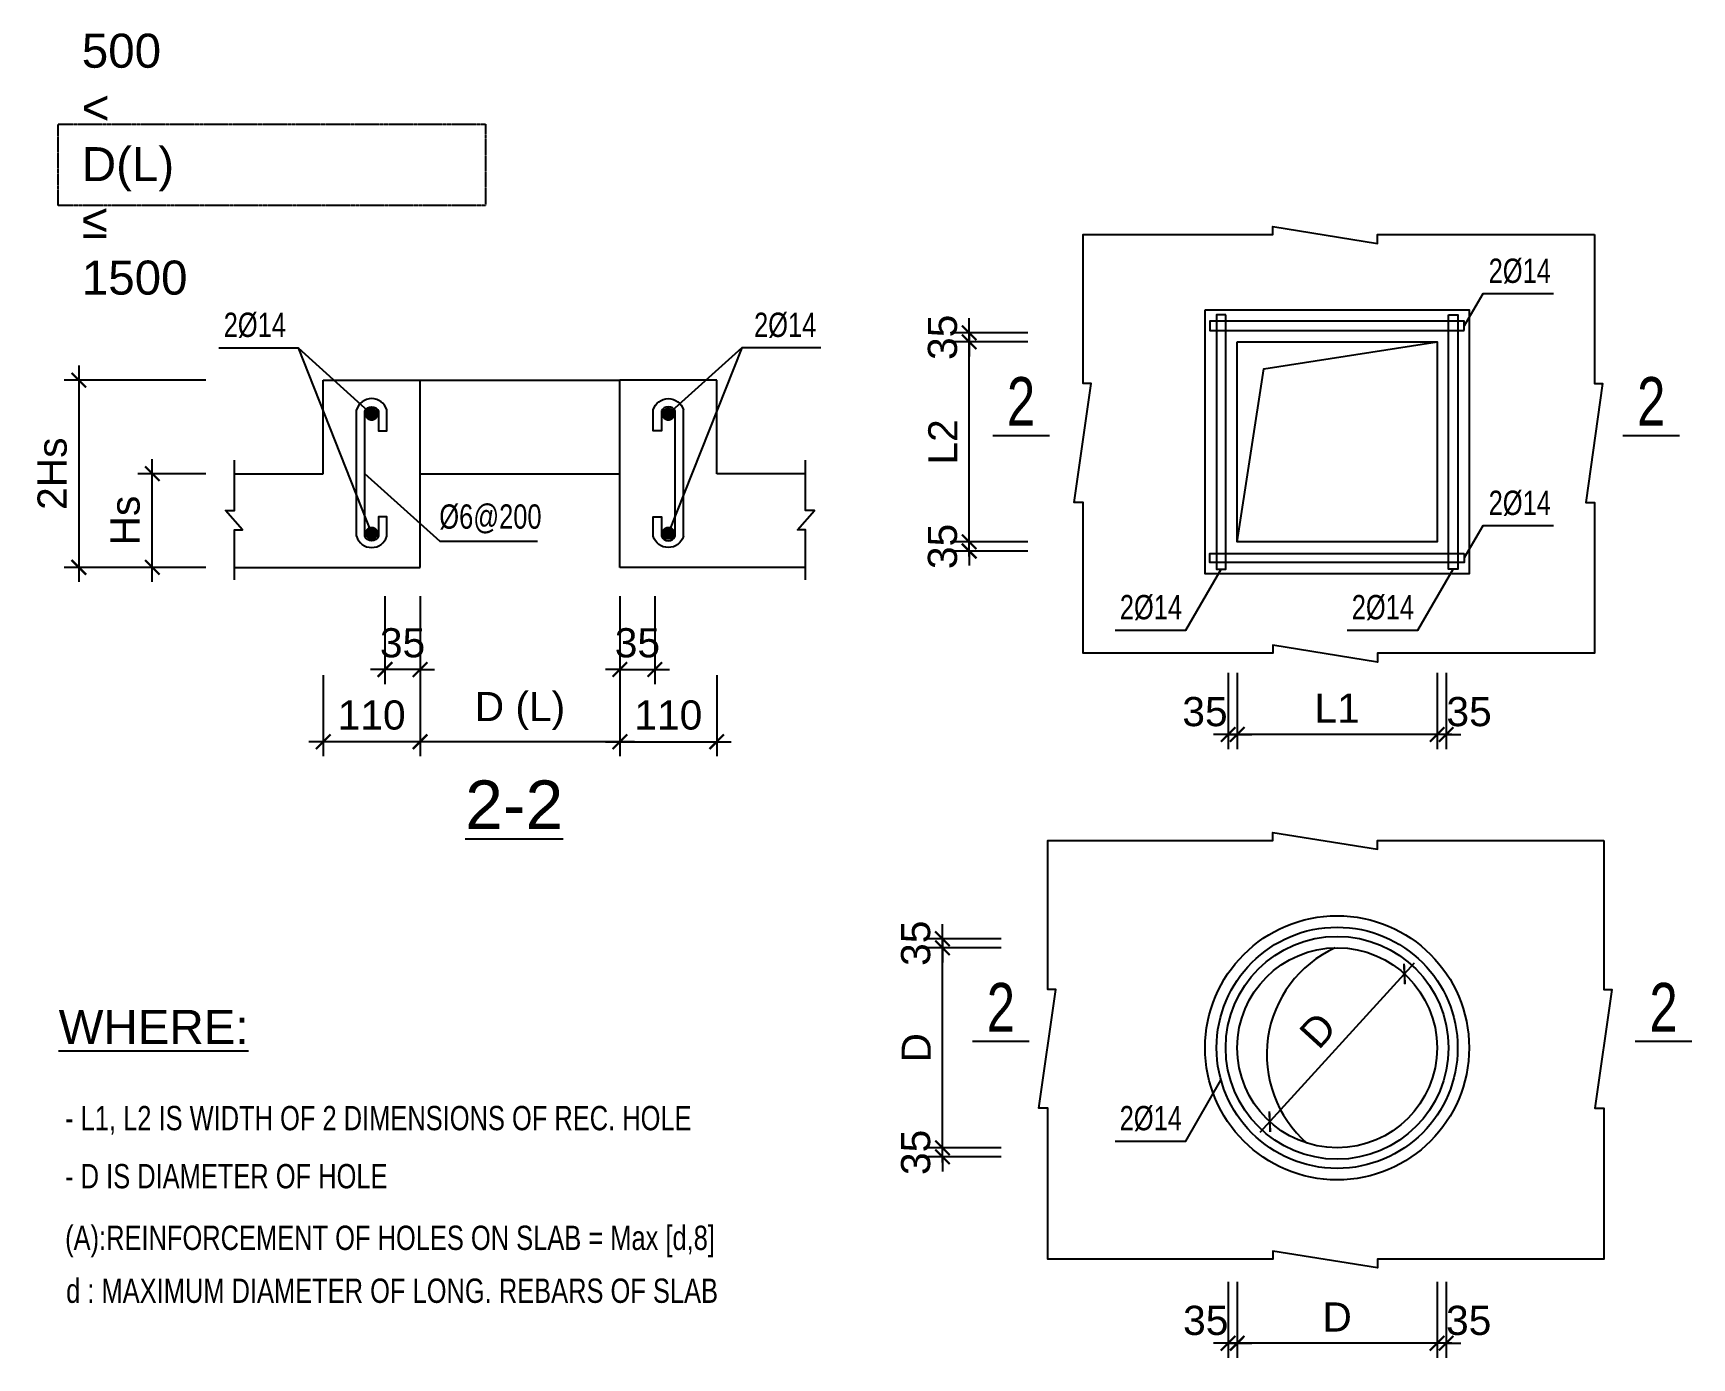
# Model space of a CAD drawing. Header units: millimetres. Extents: x -241424 to 696054, y -125618 to 93710.
# Drawn here: x 161008 to 178078, y -86879 to -73254 of the extents above; entities that cross this region are included whole.
import ezdxf
from ezdxf.enums import TextEntityAlignment as Align

# ---------------------------------------------------------------- set-up
doc = ezdxf.new("R2010")
doc.units = ezdxf.units.MM
doc.header["$LTSCALE"] = 7
doc.header["$PDMODE"] = 3
doc.linetypes.add('HIDDEN', pattern=[0.375, 0.25, -0.125])
doc.layers.get('0').update_dxf_attribs({"linetype": 'CONTINUOUS'})
doc.layers.get('Defpoints').update_dxf_attribs({"color": 6, "linetype": 'CONTINUOUS'})
for name, color, linetype in [('CDC_02_DIM', 1, 'CONTINUOUS'), ('CDC_03_BORDER', 3, 'CONTINUOUS'), ('CDC_04_HIDDEN', 8, 'HIDDEN'), ('CDC_05_STEEL', 4, 'CONTINUOUS'), ('CDC_06_TEXT', 2, 'CONTINUOUS'), ('CDC_11_NOTE', 8, 'CONTINUOUS')]:
    doc.layers.add(name, color=color, linetype=linetype)
doc.styles.add('ARIAL', font='arial.ttf')
doc.dimstyles.new('DIM1-25', dxfattribs={"dimscale": 1.2, "dimtxt": 250, "dimasz": 125, "dimexe": 125, "dimexo": 0.06, "dimgap": 100, "dimtad": 1, "dimdec": 0, "dimzin": 0, "dimdsep": 46, "dimtxsty": 'ARIAL', "dimblk": 'ARCHTICK', "dimcen": 100, "dimdle": 125, "dimclrd": 256, "dimclre": 1, "dimclrt": 2, "dimadec": 0, "dimazin": 0, "dimtfac": 1, "dimtdec": 0, "dimtix": 1, "dimtmove": 2, "dimatfit": 0, "dimfxl": 1, "dimtolj": 1, "dimtzin": 0, "dimarcsym": 0})

msp = doc.modelspace()

# ---------------------------------------------------------------- texts
at = {"layer": 'CDC_06_TEXT', "style": 'ARIAL', "width": 0.75}
for s, p in [('2%%C14', (176307.8, -75696.9)), ('2%%C14', (163289.4, -76252.8)), ('2%%C14', (168747.5, -76252.8)), ('2%%C14', (176307.8, -78083.9)), ('%%C6@200', (165714.4, -78244)), ('2%%C14', (172511.9, -79156.9)), ('2%%C14', (174898.9, -79156.9)), ('2%%C14', (172510.3, -84413.2))]:
    msp.add_text(s, height=250, dxfattribs=at).set_placement(p, align=Align.MIDDLE)
for p in [(171175.2, -77291), (177660.7, -77291), (170967.8, -83523.3), (177787.3, -83523.3)]:
    msp.add_text('%%U 2 ', height=500, dxfattribs=at).set_placement(p, align=Align.CENTER)
at = {"layer": 'CDC_06_TEXT', "style": 'ARIAL'}
msp.add_text('%%U2-2', height=500, dxfattribs=at).set_placement((165958.9, -81186), align=Align.MIDDLE)
at = {"layer": 'CDC_06_TEXT', "style": 'ARIAL', "width": 0.75}
for s, p in [('- L1, L2 IS WIDTH OF 2 DIMENSIONS OF REC. HOLE', (161337.3, -84413.2)), ('- D IS DIAMETER OF HOLE', (161337.3, -85010.5))]:
    msp.add_text(s, height=250, dxfattribs=at).set_placement(p, align=Align.MIDDLE_LEFT)
for s, p in [('(A):REINFORCEMENT OF HOLES ON SLAB = Max [d,8]', (161337.3, -85769.7)), ('d : MAXIMUM DIAMETER OF LONG. REBARS OF SLAB', (161347.7, -86313.9))]:
    msp.add_text(s, height=250, dxfattribs=at).set_placement(p)
at = {"layer": 'CDC_06_TEXT', "char_height": 350, "width": 0.85, "style": 'ARIAL'}
for s, insert, attachment_point in [('500 < D(L) ≤ 1500', (161509, -74603.2), 4), ('{\\LWHERE:}', (161270.5, -83300.3), 1)]:
    msp.add_mtext(s, dxfattribs=dict(at, insert=insert, attachment_point=attachment_point))

# ---------------------------------------------------------------- blocks, each defined once
blk = doc.blocks.new('_ArchTick')
at = {"color": 0, "linetype": 'ByBlock', "const_width": 0.15}
blk.add_lwpolyline([(-0.5, -0.5), (0.5, 0.5)], dxfattribs=at)
blk = doc.blocks.new('*D434')
at = {"layer": 'CDC_02_DIM', "color": 1, "lineweight": -2, "transparency": 16777216}
for p, q in [((164990, -79857), (164990, -80692)), ((167047, -79857), (167047, -80692))]:
    blk.add_line(p, q, dxfattribs=at)
at = {"layer": 'CDC_02_DIM', "lineweight": -2, "transparency": 16777216}
blk.add_line((167197, -80542), (164840, -80542), dxfattribs=at)
at = {"layer": 'Defpoints', "color": 0, "transparency": 16777216}
for p in [(164990, -79857), (167047, -79857), (164990, -80542)]:
    blk.add_point(p, dxfattribs=at)
at = {"layer": 'CDC_02_DIM', "lineweight": -2, "transparency": 16777216, "xscale": 150, "yscale": 150, "zscale": 150, "rotation": 180}
blk.add_blockref('_ArchTick', (164990, -80542), dxfattribs=at)
at = {"layer": 'CDC_02_DIM', "lineweight": -2, "transparency": 16777216, "xscale": 150, "yscale": 150, "zscale": 150}
blk.add_blockref('_ArchTick', (167047, -80542), dxfattribs=at)
at = {"layer": 'CDC_02_DIM', "color": 2, "transparency": 16777216, "insert": (166018, -80225), "char_height": 300, "attachment_point": 5, "style": 'ARIAL'}
blk.add_mtext('\\A1;D (L)', dxfattribs=at)
blk = doc.blocks.new('*D419')
at = {"layer": 'CDC_02_DIM', "color": 1, "lineweight": -2, "transparency": 16777216}
for p, q in [((175457, -86096), (175457, -86879)), ((175550, -86096), (175550, -86879))]:
    blk.add_line(p, q, dxfattribs=at)
at = {"layer": 'CDC_02_DIM', "lineweight": -2, "transparency": 16777216}
for p, q in [((175457, -86729), (175307, -86729)), ((175550, -86729), (175457, -86729)), ((175550, -86729), (175700, -86729))]:
    blk.add_line(p, q, dxfattribs=at)
at = {"layer": 'Defpoints', "color": 0, "transparency": 16777216}
for p in [(175457, -86096), (175550, -86096), (175457, -86729)]:
    blk.add_point(p, dxfattribs=at)
at = {"layer": 'CDC_02_DIM', "lineweight": -2, "transparency": 16777216, "xscale": 150, "yscale": 150, "zscale": 150}
blk.add_blockref('_ArchTick', (175457, -86729), dxfattribs=at)
at = {"layer": 'CDC_02_DIM', "lineweight": -2, "transparency": 16777216, "xscale": 150, "yscale": 150, "zscale": 150, "rotation": 180}
blk.add_blockref('_ArchTick', (175550, -86729), dxfattribs=at)
at = {"layer": 'CDC_02_DIM', "color": 2, "transparency": 16777216, "insert": (175782, -86496), "char_height": 300, "attachment_point": 5, "style": 'ARIAL'}
blk.add_mtext('\\A1;35', dxfattribs=at)
blk = doc.blocks.new('*D420')
at = {"layer": 'CDC_02_DIM', "color": 1, "lineweight": -2, "transparency": 16777216}
for p, q in [((173400, -79834), (173400, -80617)), ((175457, -79834), (175457, -80617))]:
    blk.add_line(p, q, dxfattribs=at)
at = {"layer": 'CDC_02_DIM', "lineweight": -2, "transparency": 16777216}
blk.add_line((175607, -80467), (173250, -80467), dxfattribs=at)
at = {"layer": 'Defpoints', "color": 0, "transparency": 16777216}
for p in [(173400, -79834), (175457, -79834), (173400, -80467)]:
    blk.add_point(p, dxfattribs=at)
at = {"layer": 'CDC_02_DIM', "lineweight": -2, "transparency": 16777216, "xscale": 150, "yscale": 150, "zscale": 150, "rotation": 180}
blk.add_blockref('_ArchTick', (173400, -80467), dxfattribs=at)
at = {"layer": 'CDC_02_DIM', "lineweight": -2, "transparency": 16777216, "xscale": 150, "yscale": 150, "zscale": 150}
blk.add_blockref('_ArchTick', (175457, -80467), dxfattribs=at)
at = {"layer": 'CDC_02_DIM', "color": 2, "transparency": 16777216, "insert": (174428, -80196), "char_height": 300, "attachment_point": 5, "style": 'ARIAL'}
blk.add_mtext('\\A1;L1', dxfattribs=at)
blk = doc.blocks.new('*D421')
at = {"layer": 'CDC_02_DIM', "color": 1, "lineweight": -2, "transparency": 16777216}
for p, q in [((173306, -79834), (173306, -80617)), ((173400, -79834), (173400, -80617))]:
    blk.add_line(p, q, dxfattribs=at)
at = {"layer": 'CDC_02_DIM', "lineweight": -2, "transparency": 16777216}
for p, q in [((173306, -80467), (173156, -80467)), ((173306, -80467), (173400, -80467)), ((173400, -80467), (173550, -80467))]:
    blk.add_line(p, q, dxfattribs=at)
at = {"layer": 'Defpoints', "color": 0, "transparency": 16777216}
for p in [(173306, -79834), (173400, -79834), (173400, -80467)]:
    blk.add_point(p, dxfattribs=at)
at = {"layer": 'CDC_02_DIM', "lineweight": -2, "transparency": 16777216, "xscale": 150, "yscale": 150, "zscale": 150}
blk.add_blockref('_ArchTick', (173306, -80467), dxfattribs=at)
at = {"layer": 'CDC_02_DIM', "lineweight": -2, "transparency": 16777216, "xscale": 150, "yscale": 150, "zscale": 150, "rotation": 180}
blk.add_blockref('_ArchTick', (173400, -80467), dxfattribs=at)
at = {"layer": 'CDC_02_DIM', "color": 2, "transparency": 16777216, "insert": (173068, -80234), "char_height": 300, "attachment_point": 5, "style": 'ARIAL'}
blk.add_mtext('\\A1;35', dxfattribs=at)
blk = doc.blocks.new('*D422')
at = {"layer": 'CDC_02_DIM', "color": 1, "lineweight": -2, "transparency": 16777216}
for p, q in [((175457, -79834), (175457, -80617)), ((175550, -79834), (175550, -80617))]:
    blk.add_line(p, q, dxfattribs=at)
at = {"layer": 'CDC_02_DIM', "lineweight": -2, "transparency": 16777216}
for p, q in [((175457, -80467), (175307, -80467)), ((175550, -80467), (175457, -80467)), ((175550, -80467), (175700, -80467))]:
    blk.add_line(p, q, dxfattribs=at)
at = {"layer": 'Defpoints', "color": 0, "transparency": 16777216}
for p in [(175457, -79834), (175550, -79834), (175457, -80467)]:
    blk.add_point(p, dxfattribs=at)
at = {"layer": 'CDC_02_DIM', "lineweight": -2, "transparency": 16777216, "xscale": 150, "yscale": 150, "zscale": 150}
blk.add_blockref('_ArchTick', (175457, -80467), dxfattribs=at)
at = {"layer": 'CDC_02_DIM', "lineweight": -2, "transparency": 16777216, "xscale": 150, "yscale": 150, "zscale": 150, "rotation": 180}
blk.add_blockref('_ArchTick', (175550, -80467), dxfattribs=at)
at = {"layer": 'CDC_02_DIM', "color": 2, "transparency": 16777216, "insert": (175786, -80234), "char_height": 300, "attachment_point": 5, "style": 'ARIAL'}
blk.add_mtext('\\A1;35', dxfattribs=at)
blk = doc.blocks.new('*D423')
at = {"layer": 'CDC_02_DIM', "color": 1, "lineweight": -2, "transparency": 16777216}
for p, q in [((173400, -86096), (173400, -86879)), ((175457, -86096), (175457, -86879))]:
    blk.add_line(p, q, dxfattribs=at)
at = {"layer": 'CDC_02_DIM', "lineweight": -2, "transparency": 16777216}
blk.add_line((175607, -86729), (173250, -86729), dxfattribs=at)
at = {"layer": 'Defpoints', "color": 0, "transparency": 16777216}
for p in [(173400, -86096), (175457, -86096), (173400, -86729)]:
    blk.add_point(p, dxfattribs=at)
at = {"layer": 'CDC_02_DIM', "lineweight": -2, "transparency": 16777216, "xscale": 150, "yscale": 150, "zscale": 150, "rotation": 180}
blk.add_blockref('_ArchTick', (173400, -86729), dxfattribs=at)
at = {"layer": 'CDC_02_DIM', "lineweight": -2, "transparency": 16777216, "xscale": 150, "yscale": 150, "zscale": 150}
blk.add_blockref('_ArchTick', (175457, -86729), dxfattribs=at)
at = {"layer": 'CDC_02_DIM', "color": 2, "transparency": 16777216, "insert": (174428, -86459), "char_height": 300, "attachment_point": 5, "style": 'ARIAL'}
blk.add_mtext('\\A1;D', dxfattribs=at)
blk = doc.blocks.new('*D424')
at = {"layer": 'CDC_02_DIM', "color": 1, "lineweight": -2, "transparency": 16777216}
for p, q in [((173306, -86096), (173306, -86879)), ((173400, -86096), (173400, -86879))]:
    blk.add_line(p, q, dxfattribs=at)
at = {"layer": 'CDC_02_DIM', "lineweight": -2, "transparency": 16777216}
for p, q in [((173306, -86729), (173156, -86729)), ((173306, -86729), (173400, -86729)), ((173400, -86729), (173550, -86729))]:
    blk.add_line(p, q, dxfattribs=at)
at = {"layer": 'Defpoints', "color": 0, "transparency": 16777216}
for p in [(173306, -86096), (173400, -86096), (173400, -86729)]:
    blk.add_point(p, dxfattribs=at)
at = {"layer": 'CDC_02_DIM', "lineweight": -2, "transparency": 16777216, "xscale": 150, "yscale": 150, "zscale": 150}
blk.add_blockref('_ArchTick', (173306, -86729), dxfattribs=at)
at = {"layer": 'CDC_02_DIM', "lineweight": -2, "transparency": 16777216, "xscale": 150, "yscale": 150, "zscale": 150, "rotation": 180}
blk.add_blockref('_ArchTick', (173400, -86729), dxfattribs=at)
at = {"layer": 'CDC_02_DIM', "color": 2, "transparency": 16777216, "insert": (173076, -86496), "char_height": 300, "attachment_point": 5, "style": 'ARIAL'}
blk.add_mtext('\\A1;35', dxfattribs=at)
blk = doc.blocks.new('*D425')
at = {"layer": 'CDC_02_DIM', "lineweight": -2, "transparency": 16777216}
blk.add_line((170641, -78636), (170641, -76279), dxfattribs=at)
at = {"layer": 'CDC_02_DIM', "color": 1, "lineweight": -2, "transparency": 16777216}
for p, q in [((171246, -76429), (170491, -76429)), ((171246, -78486), (170491, -78486))]:
    blk.add_line(p, q, dxfattribs=at)
at = {"layer": 'Defpoints', "color": 0, "transparency": 16777216}
for p in [(170641, -76429), (171246, -76429), (171246, -78486)]:
    blk.add_point(p, dxfattribs=at)
at = {"layer": 'CDC_02_DIM', "lineweight": -2, "transparency": 16777216, "xscale": 150, "yscale": 150, "zscale": 150}
for p, rotation in [((170641, -76429), 90), ((170641, -78486), 270)]:
    blk.add_blockref('_ArchTick', p, dxfattribs=dict(at, rotation=rotation))
at = {"layer": 'CDC_02_DIM', "color": 2, "transparency": 16777216, "insert": (170370, -77458), "char_height": 300, "attachment_point": 5, "rotation": 90, "style": 'ARIAL'}
blk.add_mtext('\\A1;L2', dxfattribs=at)
blk = doc.blocks.new('*D426')
at = {"layer": 'CDC_02_DIM', "lineweight": -2, "transparency": 16777216}
for p, q in [((170641, -78486), (170641, -78336)), ((170641, -78580), (170641, -78486)), ((170641, -78580), (170641, -78730))]:
    blk.add_line(p, q, dxfattribs=at)
at = {"layer": 'CDC_02_DIM', "color": 1, "lineweight": -2, "transparency": 16777216}
for p, q in [((171246, -78486), (170491, -78486)), ((171246, -78580), (170491, -78580))]:
    blk.add_line(p, q, dxfattribs=at)
at = {"layer": 'Defpoints', "color": 0, "transparency": 16777216}
for p in [(170641, -78486), (171246, -78486), (171246, -78580)]:
    blk.add_point(p, dxfattribs=at)
at = {"layer": 'CDC_02_DIM', "lineweight": -2, "transparency": 16777216, "xscale": 150, "yscale": 150, "zscale": 150}
for p, rotation in [((170641, -78486), 270), ((170641, -78580), 90)]:
    blk.add_blockref('_ArchTick', p, dxfattribs=dict(at, rotation=rotation))
at = {"layer": 'CDC_02_DIM', "color": 2, "transparency": 16777216, "insert": (170368, -78533), "char_height": 300, "attachment_point": 5, "rotation": 90, "style": 'ARIAL'}
blk.add_mtext('\\A1;35', dxfattribs=at)
blk = doc.blocks.new('*D427')
at = {"layer": 'CDC_02_DIM', "lineweight": -2, "transparency": 16777216}
for p, q in [((170641, -76336), (170641, -76186)), ((170641, -76336), (170641, -76429)), ((170641, -76429), (170641, -76579))]:
    blk.add_line(p, q, dxfattribs=at)
at = {"layer": 'CDC_02_DIM', "color": 1, "lineweight": -2, "transparency": 16777216}
for p, q in [((171246, -76336), (170491, -76336)), ((171246, -76429), (170491, -76429))]:
    blk.add_line(p, q, dxfattribs=at)
at = {"layer": 'Defpoints', "color": 0, "transparency": 16777216}
for p in [(170641, -76429), (171246, -76336), (171246, -76429)]:
    blk.add_point(p, dxfattribs=at)
at = {"layer": 'CDC_02_DIM', "lineweight": -2, "transparency": 16777216, "xscale": 150, "yscale": 150, "zscale": 150}
for p, rotation in [((170641, -76336), 270), ((170641, -76429), 90)]:
    blk.add_blockref('_ArchTick', p, dxfattribs=dict(at, rotation=rotation))
at = {"layer": 'CDC_02_DIM', "color": 2, "transparency": 16777216, "insert": (170368, -76382), "char_height": 300, "attachment_point": 5, "rotation": 90, "style": 'ARIAL'}
blk.add_mtext('\\A1;35', dxfattribs=at)
blk = doc.blocks.new('*D428')
at = {"layer": 'CDC_02_DIM', "lineweight": -2, "transparency": 16777216}
blk.add_line((170366, -84869), (170366, -82512), dxfattribs=at)
at = {"layer": 'CDC_02_DIM', "color": 1, "lineweight": -2, "transparency": 16777216}
for p, q in [((170971, -82662), (170216, -82662)), ((170971, -84719), (170216, -84719))]:
    blk.add_line(p, q, dxfattribs=at)
at = {"layer": 'Defpoints', "color": 0, "transparency": 16777216}
for p in [(170366, -82662), (170971, -82662), (170971, -84719)]:
    blk.add_point(p, dxfattribs=at)
at = {"layer": 'CDC_02_DIM', "lineweight": -2, "transparency": 16777216, "xscale": 150, "yscale": 150, "zscale": 150}
for p, rotation in [((170366, -82662), 90), ((170366, -84719), 270)]:
    blk.add_blockref('_ArchTick', p, dxfattribs=dict(at, rotation=rotation))
at = {"layer": 'CDC_02_DIM', "color": 2, "transparency": 16777216, "insert": (170096, -83690), "char_height": 300, "attachment_point": 5, "rotation": 90, "style": 'ARIAL'}
blk.add_mtext('\\A1;D', dxfattribs=at)
blk = doc.blocks.new('*D429')
at = {"layer": 'CDC_02_DIM', "lineweight": -2, "transparency": 16777216}
for p, q in [((170366, -84719), (170366, -84569)), ((170366, -84812), (170366, -84719)), ((170366, -84812), (170366, -84962))]:
    blk.add_line(p, q, dxfattribs=at)
at = {"layer": 'CDC_02_DIM', "color": 1, "lineweight": -2, "transparency": 16777216}
for p, q in [((170971, -84719), (170216, -84719)), ((170971, -84812), (170216, -84812))]:
    blk.add_line(p, q, dxfattribs=at)
at = {"layer": 'Defpoints', "color": 0, "transparency": 16777216}
for p in [(170366, -84719), (170971, -84719), (170971, -84812)]:
    blk.add_point(p, dxfattribs=at)
at = {"layer": 'CDC_02_DIM', "lineweight": -2, "transparency": 16777216, "xscale": 150, "yscale": 150, "zscale": 150}
for p, rotation in [((170366, -84719), 270), ((170366, -84812), 90)]:
    blk.add_blockref('_ArchTick', p, dxfattribs=dict(at, rotation=rotation))
at = {"layer": 'CDC_02_DIM', "color": 2, "transparency": 16777216, "insert": (170092, -84766), "char_height": 300, "attachment_point": 5, "rotation": 90, "style": 'ARIAL'}
blk.add_mtext('\\A1;35', dxfattribs=at)
blk = doc.blocks.new('*D430')
at = {"layer": 'CDC_02_DIM', "lineweight": -2, "transparency": 16777216}
for p, q in [((170366, -82568), (170366, -82418)), ((170366, -82568), (170366, -82662)), ((170366, -82662), (170366, -82812))]:
    blk.add_line(p, q, dxfattribs=at)
at = {"layer": 'CDC_02_DIM', "color": 1, "lineweight": -2, "transparency": 16777216}
for p, q in [((170971, -82568), (170216, -82568)), ((170971, -82662), (170216, -82662))]:
    blk.add_line(p, q, dxfattribs=at)
at = {"layer": 'Defpoints', "color": 0, "transparency": 16777216}
for p in [(170971, -82568), (170366, -82662), (170971, -82662)]:
    blk.add_point(p, dxfattribs=at)
at = {"layer": 'CDC_02_DIM', "lineweight": -2, "transparency": 16777216, "xscale": 150, "yscale": 150, "zscale": 150}
for p, rotation in [((170366, -82568), 270), ((170366, -82662), 90)]:
    blk.add_blockref('_ArchTick', p, dxfattribs=dict(at, rotation=rotation))
at = {"layer": 'CDC_02_DIM', "color": 2, "transparency": 16777216, "insert": (170092, -82615), "char_height": 300, "attachment_point": 5, "rotation": 90, "style": 'ARIAL'}
blk.add_mtext('\\A1;35', dxfattribs=at)
blk = doc.blocks.new('*D431')
at = {"layer": 'CDC_02_DIM', "lineweight": -2, "transparency": 16777216}
blk.add_line((175222, -82820), (173634, -84561), dxfattribs=at)
at = {"layer": 'Defpoints', "color": 0, "transparency": 16777216}
for p in [(175121, -82930), (173735, -84450)]:
    blk.add_point(p, dxfattribs=at)
at = {"layer": 'CDC_02_DIM', "lineweight": -2, "transparency": 16777216, "xscale": 150, "yscale": 150, "zscale": 150}
for p, rotation in [((175121, -82930), 47.62635497574242), ((173735, -84450), 227.6263549757424)]:
    blk.add_blockref('_ArchTick', p, dxfattribs=dict(at, rotation=rotation))
at = {"layer": 'CDC_02_DIM', "color": 2, "transparency": 16777216, "insert": (174229, -83508), "char_height": 300, "attachment_point": 5, "rotation": 47.6264, "style": 'ARIAL'}
blk.add_mtext('\\A1;D', dxfattribs=at)
blk = doc.blocks.new('*D402')
at = {"layer": 'CDC_02_DIM', "color": 1, "lineweight": -2, "transparency": 16777216}
for p, q in [((163994, -79857), (163994, -80692)), ((164990, -79857), (164990, -80692))]:
    blk.add_line(p, q, dxfattribs=at)
at = {"layer": 'CDC_02_DIM', "lineweight": -2, "transparency": 16777216}
blk.add_line((165140, -80542), (163844, -80542), dxfattribs=at)
at = {"layer": 'Defpoints', "color": 0, "transparency": 16777216}
for p in [(163994, -79857), (164990, -79857), (163994, -80542)]:
    blk.add_point(p, dxfattribs=at)
at = {"layer": 'CDC_02_DIM', "lineweight": -2, "transparency": 16777216, "xscale": 150, "yscale": 150, "zscale": 150, "rotation": 180}
blk.add_blockref('_ArchTick', (163994, -80542), dxfattribs=at)
at = {"layer": 'CDC_02_DIM', "lineweight": -2, "transparency": 16777216, "xscale": 150, "yscale": 150, "zscale": 150}
blk.add_blockref('_ArchTick', (164990, -80542), dxfattribs=at)
at = {"layer": 'CDC_02_DIM', "color": 2, "transparency": 16777216, "insert": (164492, -80269), "char_height": 300, "attachment_point": 5, "style": 'ARIAL'}
blk.add_mtext('\\A1;110', dxfattribs=at)
blk = doc.blocks.new('*D403')
at = {"layer": 'CDC_02_DIM', "color": 1, "lineweight": -2, "transparency": 16777216}
for p, q in [((167047, -79857), (167047, -80692)), ((168043, -79857), (168043, -80692))]:
    blk.add_line(p, q, dxfattribs=at)
at = {"layer": 'CDC_02_DIM', "lineweight": -2, "transparency": 16777216}
blk.add_line((166897, -80542), (168193, -80542), dxfattribs=at)
at = {"layer": 'Defpoints', "color": 0, "transparency": 16777216}
for p in [(167047, -79857), (168043, -79857), (168043, -80542)]:
    blk.add_point(p, dxfattribs=at)
at = {"layer": 'CDC_02_DIM', "lineweight": -2, "transparency": 16777216, "xscale": 150, "yscale": 150, "zscale": 150, "rotation": 180}
blk.add_blockref('_ArchTick', (167047, -80542), dxfattribs=at)
at = {"layer": 'CDC_02_DIM', "lineweight": -2, "transparency": 16777216, "xscale": 150, "yscale": 150, "zscale": 150}
blk.add_blockref('_ArchTick', (168043, -80542), dxfattribs=at)
at = {"layer": 'CDC_02_DIM', "color": 2, "transparency": 16777216, "insert": (167545, -80269), "char_height": 300, "attachment_point": 5, "style": 'ARIAL'}
blk.add_mtext('\\A1;110', dxfattribs=at)
blk = doc.blocks.new('*D404')
at = {"layer": 'CDC_02_DIM', "lineweight": -2, "transparency": 16777216}
blk.add_line((162234, -78898), (162234, -77635), dxfattribs=at)
at = {"layer": 'CDC_02_DIM', "color": 1, "lineweight": -2, "transparency": 16777216}
for p, q in [((162785, -77785), (162084, -77785)), ((162785, -78748), (162084, -78748))]:
    blk.add_line(p, q, dxfattribs=at)
at = {"layer": 'Defpoints', "color": 0, "transparency": 16777216}
for p in [(162234, -77785), (162785, -77785), (162785, -78748)]:
    blk.add_point(p, dxfattribs=at)
at = {"layer": 'CDC_02_DIM', "lineweight": -2, "transparency": 16777216, "xscale": 150, "yscale": 150, "zscale": 150}
for p, rotation in [((162234, -77785), 90), ((162234, -78748), 270)]:
    blk.add_blockref('_ArchTick', p, dxfattribs=dict(at, rotation=rotation))
at = {"layer": 'CDC_02_DIM', "color": 2, "transparency": 16777216, "insert": (161956, -78267), "char_height": 300, "attachment_point": 5, "rotation": 90, "style": 'ARIAL'}
blk.add_mtext('\\A1;Hs', dxfattribs=at)
blk = doc.blocks.new('*D405')
at = {"layer": 'CDC_02_DIM', "lineweight": -2, "transparency": 16777216}
blk.add_line((161478, -76673), (161478, -78898), dxfattribs=at)
at = {"layer": 'CDC_02_DIM', "color": 1, "lineweight": -2, "transparency": 16777216}
for p, q in [((162785, -76823), (161328, -76823)), ((162785, -78748), (161328, -78748))]:
    blk.add_line(p, q, dxfattribs=at)
at = {"layer": 'Defpoints', "color": 0, "transparency": 16777216}
for p in [(162785, -76823), (161478, -78748), (162785, -78748)]:
    blk.add_point(p, dxfattribs=at)
at = {"layer": 'CDC_02_DIM', "lineweight": -2, "transparency": 16777216, "xscale": 150, "yscale": 150, "zscale": 150}
for p, rotation in [((161478, -76823), 90), ((161478, -78748), 270)]:
    blk.add_blockref('_ArchTick', p, dxfattribs=dict(at, rotation=rotation))
at = {"layer": 'CDC_02_DIM', "color": 2, "transparency": 16777216, "insert": (161205, -77785), "char_height": 300, "attachment_point": 5, "rotation": 90, "style": 'ARIAL'}
blk.add_mtext('\\A1;2Hs', dxfattribs=at)
blk = doc.blocks.new('*D406')
at = {"layer": 'CDC_02_DIM', "color": 1, "lineweight": -2, "transparency": 16777216}
for p, q in [((167047, -79046), (167047, -79949)), ((167407, -79046), (167407, -79949))]:
    blk.add_line(p, q, dxfattribs=at)
at = {"layer": 'CDC_02_DIM', "lineweight": -2, "transparency": 16777216}
for p, q in [((167047, -79799), (166897, -79799)), ((167047, -79799), (167407, -79799)), ((167407, -79799), (167557, -79799))]:
    blk.add_line(p, q, dxfattribs=at)
at = {"layer": 'Defpoints', "color": 0, "transparency": 16777216}
for p in [(167047, -79046), (167407, -79046), (167407, -79799)]:
    blk.add_point(p, dxfattribs=at)
at = {"layer": 'CDC_02_DIM', "lineweight": -2, "transparency": 16777216, "xscale": 150, "yscale": 150, "zscale": 150}
blk.add_blockref('_ArchTick', (167047, -79799), dxfattribs=at)
at = {"layer": 'CDC_02_DIM', "lineweight": -2, "transparency": 16777216, "xscale": 150, "yscale": 150, "zscale": 150, "rotation": 180}
blk.add_blockref('_ArchTick', (167407, -79799), dxfattribs=at)
at = {"layer": 'CDC_02_DIM', "color": 2, "transparency": 16777216, "insert": (167227, -79526), "char_height": 300, "attachment_point": 5, "style": 'ARIAL'}
blk.add_mtext('\\A1;35', dxfattribs=at)
blk = doc.blocks.new('*D407')
at = {"layer": 'CDC_02_DIM', "color": 1, "lineweight": -2, "transparency": 16777216}
for p, q in [((164629, -79046), (164629, -79949)), ((164990, -79046), (164990, -79949))]:
    blk.add_line(p, q, dxfattribs=at)
at = {"layer": 'CDC_02_DIM', "lineweight": -2, "transparency": 16777216}
for p, q in [((164629, -79799), (164479, -79799)), ((164990, -79799), (164629, -79799)), ((164990, -79799), (165140, -79799))]:
    blk.add_line(p, q, dxfattribs=at)
at = {"layer": 'Defpoints', "color": 0, "transparency": 16777216}
for p in [(164629, -79046), (164990, -79046), (164629, -79799)]:
    blk.add_point(p, dxfattribs=at)
at = {"layer": 'CDC_02_DIM', "lineweight": -2, "transparency": 16777216, "xscale": 150, "yscale": 150, "zscale": 150}
blk.add_blockref('_ArchTick', (164629, -79799), dxfattribs=at)
at = {"layer": 'CDC_02_DIM', "lineweight": -2, "transparency": 16777216, "xscale": 150, "yscale": 150, "zscale": 150, "rotation": 180}
blk.add_blockref('_ArchTick', (164990, -79799), dxfattribs=at)
at = {"layer": 'CDC_02_DIM', "color": 2, "transparency": 16777216, "insert": (164810, -79526), "char_height": 300, "attachment_point": 5, "style": 'ARIAL'}
blk.add_mtext('\\A1;35', dxfattribs=at)

# ---------------------------------------------------------------- dimensions: what is measured, and where the dimension line sits
at = {"layer": 'CDC_02_DIM'}
for base, p1, p2, angle, text, picture, middle in [((170641, -76429.3), (171246.1, -76335.6), (171246.1, -76429.3), 90, '35', '*D427', (170367.7, -76382.4)), ((170641, -76429.3), (171246.1, -78486.3), (171246.1, -76429.3), 270, 'L2', '*D425', (170370.4, -77457.8)), ((161478.3, -78748.1), (162785.2, -76822.7), (162785.2, -78748.1), 90, '2Hs', '*D405', (161205.2, -77785.4)), ((170641, -78486.3), (171246.1, -78580.1), (171246.1, -78486.3), 270, '35', '*D426', (170367.7, -78533.2)), ((167407.5, -79799.1), (167047, -79045.6), (167407.5, -79045.6), 180, '35', '*D406', (167227.2, -79525.8)), ((168043.3, -80542), (167047, -79857.2), (168043.3, -79857.2), 180, '110', '*D403', (167545.1, -80268.9)), ((170365.7, -82661.6), (170970.9, -82567.9), (170970.9, -82661.6), 90, '35', '*D430', (170092.5, -82614.8)), ((170365.7, -82661.6), (170970.9, -84718.7), (170970.9, -82661.6), 270, 'D', '*D428', (170095.7, -83690.2)), ((170365.7, -84718.7), (170970.9, -84812.4), (170970.9, -84718.7), 270, '35', '*D429', (170092.5, -84765.5))]:
    dim = msp.add_linear_dim(base=base, p1=p1, p2=p2, angle=angle, text=text, dimstyle='DIM1-25', override={"dimtxsty": 'ARIAL'}, dxfattribs=at)
    dim.commit()
    dim.dimension.update_dxf_attribs({"geometry": picture, "text_midpoint": middle})
for base, p1, p2, angle, text, picture, middle in [((162233.8, -77785.4), (162785.2, -78748.1), (162785.2, -77785.4), 270, 'Hs', '*D404', (161956, -78266.7)), ((173399.5, -80467), (173305.8, -79834.1), (173399.5, -79834.1), 180, '35', '*D421', (173068.3, -80233.7)), ((173399.5, -86729.1), (173305.8, -86096.2), (173399.5, -86096.2), 180, '35', '*D424', (173075.9, -86495.8))]:
    dim = msp.add_linear_dim(base=base, p1=p1, p2=p2, angle=angle, text=text, dimstyle='DIM1-25', override={"dimtxsty": 'ARIAL'}, dxfattribs=at)
    dim.commit()
    dim.dimension.update_dxf_attribs({"geometry": picture, "text_midpoint": middle, "dimtype": 160})
for base, p1, p2, text, picture, middle in [((164629.5, -79799.1), (164990, -79045.6), (164629.5, -79045.6), '35', '*D407', (164809.7, -79525.8)), ((163993.7, -80542), (164990, -79857.2), (163993.7, -79857.2), '110', '*D402', (164491.8, -80268.9)), ((164990, -80542), (167047, -79857.2), (164990, -79857.2), 'D (L)', '*D434', (166018.5, -80225.4)), ((173399.5, -80467), (175456.5, -79834.1), (173399.5, -79834.1), 'L1', '*D420', (174428, -80196.4)), ((173399.5, -86729.1), (175456.5, -86096.2), (173399.5, -86096.2), 'D', '*D423', (174428, -86459.1))]:
    dim = msp.add_linear_dim(base=base, p1=p1, p2=p2, text=text, dimstyle='DIM1-25', override={"dimtxsty": 'ARIAL'}, dxfattribs=at)
    dim.commit()
    dim.dimension.update_dxf_attribs({"geometry": picture, "text_midpoint": middle})
for base, p1, p2, picture, middle in [((175456.5, -80467), (175550.3, -79834.1), (175456.5, -79834.1), '*D422', (175786.3, -80233.7)), ((175456.5, -86729.1), (175550.3, -86096.2), (175456.5, -86096.2), '*D419', (175782.4, -86495.8))]:
    dim = msp.add_linear_dim(base=base, p1=p1, p2=p2, text='35', dimstyle='DIM1-25', override={"dimtxsty": 'ARIAL'}, dxfattribs=at)
    dim.commit()
    dim.dimension.update_dxf_attribs({"geometry": picture, "text_midpoint": middle, "dimtype": 160})
dim = msp.add_diameter_dim_2p(p1=(175121.2, -82930.3), p2=(173734.8, -84450), text='D', dimstyle='DIM1-25', override={"dimtxsty": 'ARIAL'}, dxfattribs=at)
dim.commit()
dim.dimension.update_dxf_attribs({"geometry": '*D431', "text_midpoint": (174228.6, -83508.2)})

# ---------------------------------------------------------------- linework, layer by layer
at = {"layer": 'CDC_02_DIM'}
for p, q in [((164990, -76822.7), (167047, -76822.7)), ((164990, -77785.4), (167047, -77785.4))]:
    msp.add_line(p, q, dxfattribs=at)
msp.add_lwpolyline([(173399.5, -78486.3), (173675, -76704.8), (175456.5, -76429.3)], dxfattribs=at)
msp.add_arc((174911.2, -83760), 1208, 114.62422, 228.93022, dxfattribs=at)
at = {"layer": 'CDC_03_BORDER'}
for p, q in [((163993.7, -76822.7), (164990, -76822.7)), ((163993.7, -77785.4), (163993.7, -76822.7)), ((164990, -78748.1), (164990, -76822.7)), ((167047, -78748.1), (167047, -76822.7)), ((168043.3, -76822.7), (167047, -76822.7)), ((168043.3, -77785.4), (168043.3, -76822.7)), ((163079.9, -77785.4), (163993.7, -77785.4)), ((168957, -77785.4), (168043.3, -77785.4)), ((163079.9, -78748.1), (164990, -78748.1)), ((168957, -78748.1), (167047, -78748.1))]:
    msp.add_line(p, q, dxfattribs=at)
for points in [[(177078.1, -75324.8), (177078.1, -76858.5), (177160.8, -76858.5), (176986.5, -78079.6), (177078.1, -78079.6), (177078.1, -79630.8), (174844.7, -79630.8), (174844.7, -79722.4), (173766.1, -79548.1), (173766.1, -79630.8), (171812.9, -79630.8), (171812.9, -78079.6), (171721.3, -78079.6), (171895.7, -76858.5), (171812.9, -76858.5), (171812.9, -75324.8), (173766.1, -75324.8), (173766.1, -75242), (174844.7, -75416.3), (174844.7, -75324.8)], [(173069.5, -76099.3), (175786.5, -76099.3), (175786.5, -78816.3), (173069.5, -78816.3)], [(173399.5, -76429.3), (175456.5, -76429.3), (175456.5, -78486.3), (173399.5, -78486.3)], [(177171.8, -81557.1), (177171.8, -83090.8), (177254.6, -83090.8), (177080.2, -84312), (177171.8, -84312), (177171.8, -85863.2), (174844.7, -85863.2), (174844.7, -85954.7), (173766.1, -85780.4), (173766.1, -85863.2), (171450.7, -85863.2), (171450.7, -84312), (171359.1, -84312), (171533.4, -83090.8), (171450.7, -83090.8), (171450.7, -81557.1), (173766.1, -81557.1), (173766.1, -81474.3), (174844.7, -81648.7), (174844.7, -81557.1)]]:
    msp.add_lwpolyline(points, close=True, dxfattribs=at)
for points in [[(163079.9, -78876.4), (163079.9, -78363.2), (163162.7, -78363.2), (162988.4, -78164), (163079.9, -78164), (163079.9, -77647)], [(168957, -78876.4), (168957, -78363.2), (168874.3, -78363.2), (169048.6, -78164), (168957, -78164), (168957, -77647)]]:
    msp.add_lwpolyline(points, dxfattribs=at)
for radius in [1358.5, 1028.5]:
    msp.add_circle((174428, -83690.2), radius, dxfattribs=at)
at = {"layer": 'CDC_04_HIDDEN'}
msp.add_lwpolyline([(161266.8, -74189.8), (165664.4, -74189.8), (165664.4, -75025.1), (161266.8, -75025.1)], close=True, dxfattribs=at)
at = {"layer": 'CDC_05_STEEL'}
for points in [[(175736.5, -76311.4), (175736.5, -76217.2), (173119.5, -76217.2), (173119.5, -76311.4)], [(173281.6, -76149.3), (173187.4, -76149.3), (173187.4, -78766.3), (173281.6, -78766.3)], [(175574.4, -76149.3), (175668.7, -76149.3), (175668.7, -78766.3), (175574.4, -78766.3)], [(175736.5, -78604.2), (175736.5, -78698.5), (173119.5, -78698.5), (173119.5, -78604.2)]]:
    msp.add_lwpolyline(points, close=True, dxfattribs=at)
for points in [[(164647.1, -77127.8, 0.745451), (164336.5, -77127.8)], [(164647.1, -78428.5), (164647.1, -78227.8), (164563.1, -78227.8), (164563.1, -78428.5, -0.6493704), (164420.5, -78428.5), (164420.5, -77142.4, -0.6493704), (164563.1, -77142.4), (164563.1, -77343), (164647.1, -77343), (164647.1, -77127.8)], [(167389.8, -77127.8, -0.745451), (167700.4, -77127.8)], [(167389.8, -78428.5), (167389.8, -78227.8), (167473.8, -78227.8), (167473.8, -78428.5, 0.6493704), (167616.4, -78428.5), (167616.4, -77142.4, 0.6493704), (167473.8, -77142.4), (167473.8, -77343), (167389.8, -77343), (167389.8, -77127.8)], [(164336.5, -78428.5, 0.745451), (164647.1, -78428.5)], [(167700.4, -78428.5, -0.745451), (167389.8, -78428.5)]]:
    msp.add_lwpolyline(points, format="xyb", dxfattribs=at)
for points in [[(164336.5, -78428.5), (164336.5, -77127.8)], [(167700.4, -78428.5), (167700.4, -77127.8)]]:
    msp.add_lwpolyline(points, dxfattribs=at)
at = {"layer": 'CDC_05_STEEL', "const_width": 68.3}
for points in [[(164526, -77174.1, -1), (164457.7, -77174.1, -1)], [(167511, -77174.1, 1), (167579.3, -77174.1, 1)], [(164526, -78396.7, 1), (164457.7, -78396.7, 1)], [(167511, -78396.7, -1), (167579.3, -78396.7, -1)]]:
    msp.add_lwpolyline(points, format="xyb", close=True, dxfattribs=at)
at = {"layer": 'CDC_05_STEEL'}
for radius in [1240.5, 1146.5]:
    msp.add_circle((174428, -83690.2), radius, dxfattribs=at)
at = {"layer": 'CDC_11_NOTE'}
for p, q in [((163734, -76490.7), (164491.8, -78400.7)), ((168302.9, -76490.7), (167545.1, -78400.7))]:
    msp.add_line(p, q, dxfattribs=at)
for points in [[(176653.6, -75934.8), (175926.8, -75934.8), (175736.5, -76264.3)], [(162920.6, -76490.7), (163734, -76490.7), (164491.8, -77174.1)], [(169116.3, -76490.7), (168302.9, -76490.7), (167545.1, -77174.1)], [(166198.5, -78481.9), (165195.3, -78481.9), (164420.5, -77785.4)], [(176653.6, -78321.8), (175926.8, -78321.8), (175736.5, -78651.3)], [(172144.2, -79394.7), (172871, -79394.7), (173234.5, -78766.3)], [(174531.3, -79394.7), (175258.1, -79394.7), (175621.5, -78766.3)], [(172142.6, -84651.1), (172869.4, -84651.1), (173232.9, -84022.7)]]:
    msp.add_lwpolyline(points, dxfattribs=at)

msp.set_redraw_order([(e.dxf.handle, doc.entitydb.next_handle()) for e in msp.query("TEXT MTEXT ATTDEF DIMENSION ARC_DIMENSION")])  # texts and dimensions are drawn at this point

doc.saveas('drawing.dxf')
